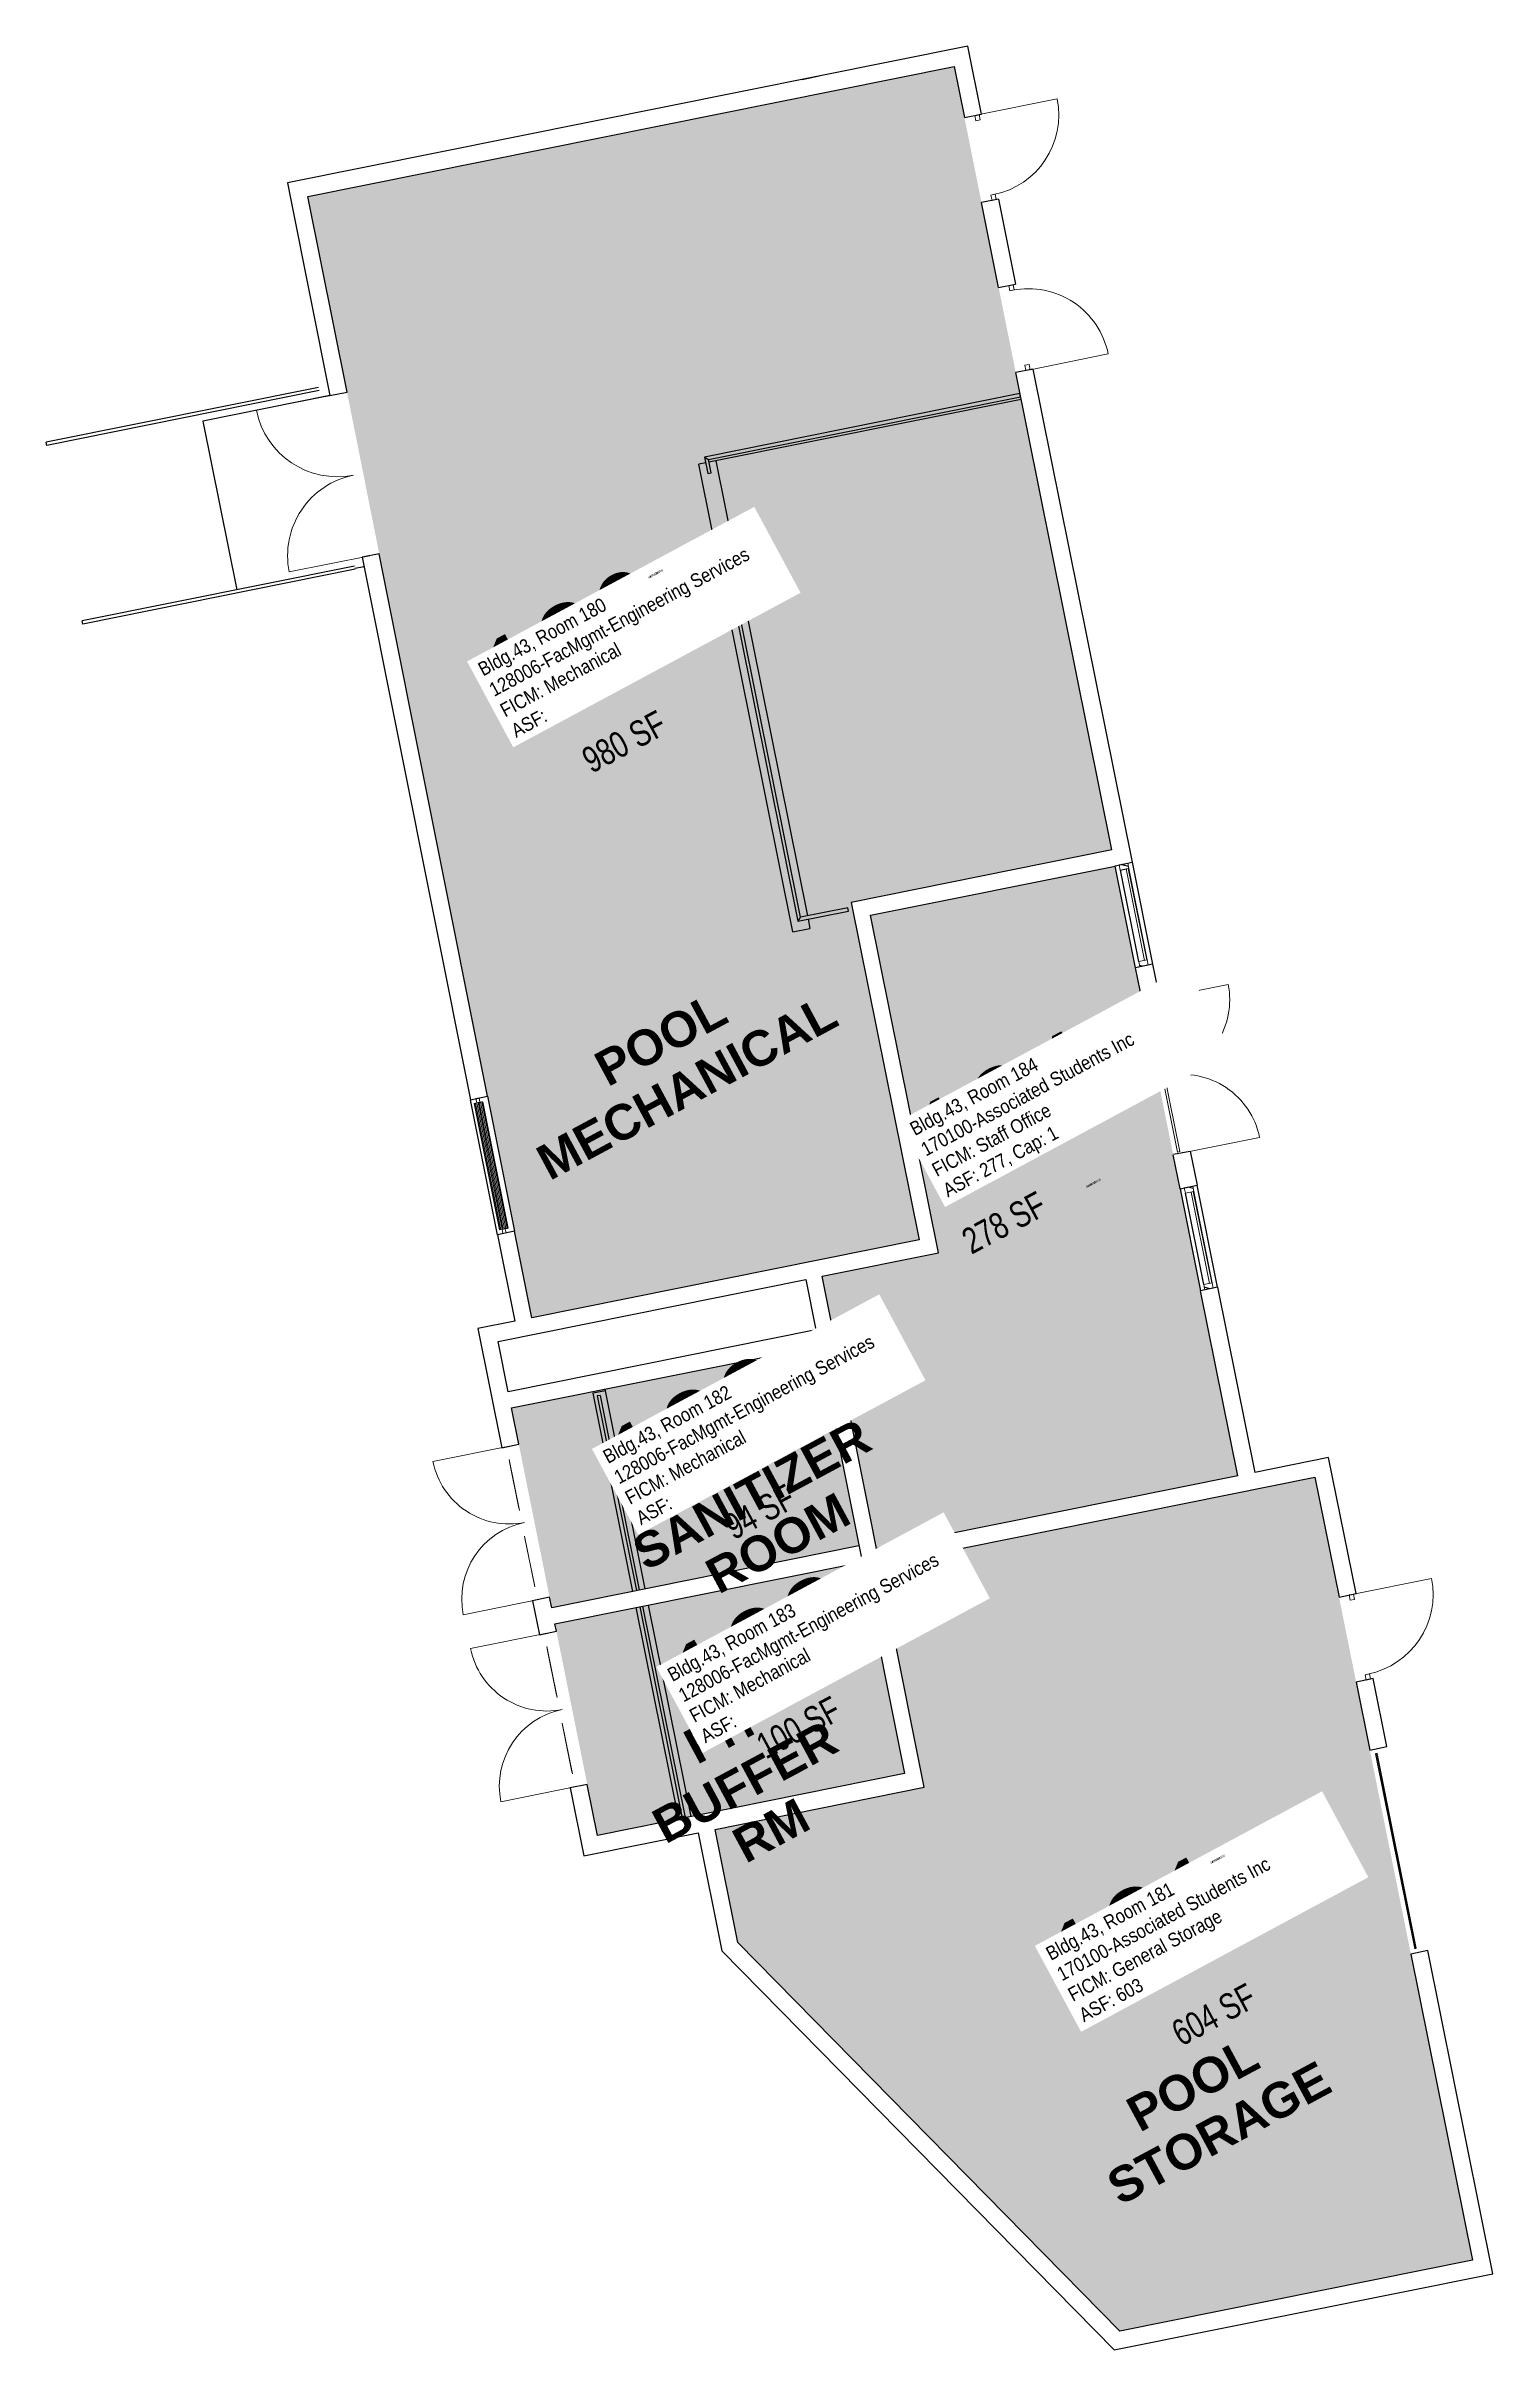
# Model space of a CAD drawing. Header units: inches. Extents: x 69215144 to 69215812, y 27662125 to 27663188.
import ezdxf
from ezdxf.enums import TextEntityAlignment as Align

# ---------------------------------------------------------------- set-up
doc = ezdxf.new("R2010")
doc.units = ezdxf.units.IN
doc.header["$LTSCALE"] = 100
doc.header["$MEASUREMENT"] = 0
doc.layers.add('A-AREA-IDEN', color=2, linetype='CONTINUOUS', lineweight=5)
doc.layers.add('A-GENM', color=41, linetype='CONTINUOUS', lineweight=20)
for name, color, linetype in [('A-DOOR', 2, 'CONTINUOUS'), ('A-FLOR', 3, 'CONTINUOUS'), ('A-GLAZ', 1, 'CONTINUOUS'), ('A-IDEN-RNUM', 7, 'CONTINUOUS'), ('A-IDEN-SNUM', 4, 'CONTINUOUS'), ('A-IDEN-VNUM', 4, 'CONTINUOUS'), ('A-SITE', 3, 'CONTINUOUS'), ('A-WALL', 5, 'CONTINUOUS'), ('AREA-TEXT', 3, 'CONTINUOUS'), ('Rooms-Category-Color', 7, 'CONTINUOUS'), ('Rooms-College-Color', 7, 'CONTINUOUS'), ('Rooms-Department-Color', 7, 'CONTINUOUS'), ('Rooms-Division-Color', 7, 'CONTINUOUS'), ('Rooms-Information', 7, 'CONTINUOUS')]:
    doc.layers.add(name, color=color, linetype=linetype)
doc.styles.add('CP_AREA', font='arial.ttf', dxfattribs={"height": 15})
doc.styles.add('CP_ROOMSNUMBER', font='arial.ttf', dxfattribs={"height": 1})
doc.styles.add('CP_ROOMVNUMBER', font='arial.ttf', dxfattribs={"width": 0.85, "height": 0.075})
doc.styles.get("Standard").update_dxf_attribs({"font": 'arial.ttf'})
pattern_1 = [(241.911, (-9.184, 3.777), (56.46190576317827, -30.13392104572482), []), (241.911, (-24.492, -0.877), (26.32798471745345, -86.59582680890308), []), (241.911, (6.125, 8.431000000000001), (26.32798471745345, -86.59582680890308), [])]
pattern_2 = [(61.911, (8.871, -3.776), (56.46190576317826, -30.13392104572483), []), (61.911, (24.179, 0.878), (86.59582680890308, 26.32798471745343), []), (61.911, (-6.437, -8.431000000000001), (86.59582680890308, 26.32798471745343), [])]
pattern_3 = [(61.911, (11.617, -3.641), (56.46190576317826, -30.13392104572483), []), (61.911, (26.926, 1.013), (86.59582680890308, 26.32798471745343), []), (61.911, (-3.691, -8.296), (86.59582680890308, 26.32798471745343), [])]

msp = doc.modelspace()

# ---------------------------------------------------------------- texts
at = {"layer": 'A-AREA-IDEN', "lineweight": 9, "char_height": 16.23609923011119, "attachment_point": 2, "rotation": 28.29, "line_spacing_factor": 0.9385317878468564}
for s, insert, width in [('\\fArial|b1|i0|c0|p34|;POOL\\PMECHANICAL', (69215423.9267963, 27662737.12709124), 175.6799999999998), ('\\fArial|b1|i0|c0|p34|;SANITIZER\\PROOM', (69215465.81342223, 27662526.96340025), 138.2399999999998), ('\\fArial|b1|i0|c0|p34|;PH BUFFER RM', (69215450.68593818, 27662416.77517993), 117.7261780931867), ('\\fArial|b1|i0|c0|p34|;POOL\\PSTORAGE', (69215669.22446169, 27662254.89235976), 129.5999999999999)]:
    msp.add_mtext(s, dxfattribs=dict(at, insert=insert, width=width))
at = {"layer": 'A-IDEN-RNUM', "style": 'CP_ROOMSNUMBER', "width": 0.85}
for s, p in [('0180-00', (69215422.26461498, 27662942.245399)), ('0184-00', (69215624.15633759, 27662661.14754269)), ('0182-00', (69215494.35709605, 27662543.08049328)), ('0183-00', (69215511.21655463, 27662455.8927486)), ('0181-00', (69215681.46467096, 27662349.39566291))]:
    msp.add_text(s, height=1, rotation=28.29, dxfattribs=at).set_placement(p)
at = {"layer": 'A-IDEN-SNUM', "style": 'CP_ROOMSNUMBER', "width": 0.85}
for s, p in [('0430018000', (69215422.26461498, 27662942.245399)), ('0430018400', (69215624.15633759, 27662661.14754269)), ('0430018200', (69215494.35709605, 27662543.08049328)), ('0430018300', (69215511.21655463, 27662455.8927486)), ('0430018100', (69215681.46467096, 27662349.39566291))]:
    msp.add_text(s, height=1, rotation=28.29, dxfattribs=at).set_placement(p)
at = {"layer": 'A-IDEN-VNUM', "style": 'CP_ROOMVNUMBER', "width": 0.85}
for s, p in [('180', (69215389.83232771, 27662909.37383954)), ('184', (69215589.83004446, 27662695.73627739)), ('182', (69215447.44319214, 27662546.13851075)), ('183', (69215477.15365013, 27662445.55292611)), ('181', (69215651.68862535, 27662316.9253893))]:
    msp.add_text(s, height=45, rotation=28.29, dxfattribs=at).set_placement(p, align=Align.MIDDLE)
at = {"layer": 'AREA-TEXT', "style": 'CP_AREA', "width": 0.75}
for s, p in [('980 SF', (69215410.8684897, 27662867.07179327)), ('278 SF', (69215586.05345848, 27662645.20261487)), ('94 SF', (69215473.33239783, 27662511.84222734)), ('100 SF', (69215491.2512789, 27662412.35345217)), ('604 SF', (69215682.79059198, 27662279.91818666))]:
    msp.add_text(s, height=12, rotation=28.29, dxfattribs=at).set_placement(p, align=Align.MIDDLE_CENTER)

# ---------------------------------------------------------------- blocks, each defined once
blk = doc.blocks.new('Curtain Wall Sgl metal - Curtain Wall Sgl Glass_1-717-Overall Level 1 Floor Plan')
at = {"layer": 'A-GLAZ'}
h = blk.add_hatch(dxfattribs=at)
h.set_pattern_fill('FP1_61', color=256, style=0, pattern_type=2)
h.set_pattern_definition(pattern_1)
h.paths.add_polyline_path([(-17.49999999999947, 2.750000000000534), (-19.99999999999944, 2.750000000000534), (-19.99999999999944, 0.7500000000005341), (-17.49999999999947, 0.7500000000005341)], flags=0)
h = blk.add_hatch(dxfattribs=at)
h.set_pattern_fill('FP1_61', color=256, style=0, pattern_type=2)
h.set_pattern_definition(pattern_1)
h.paths.add_polyline_path([(19.99999999999947, 2.750000000000534), (17.49999999999947, 2.750000000000534), (17.49999999999947, 0.7500000000005341), (19.99999999999947, 0.7500000000005341)], flags=0)
at = {"layer": 'A-DOOR', "lineweight": 5}
blk.add_line((19.99999999999947, 2.000000000001938), (19.99999999999947, 39.5000000000009), dxfattribs=at)
blk.add_arc((19.99999999999964, 2.000000000001799), 37.49999999999906, 90.00000000000027, 180.0000000000003, dxfattribs=at)
at = {"layer": 'A-GLAZ', "lineweight": 9}
for p, q in [((-17.49999999999947, 2.750000000000534), (-19.99999999999944, 2.750000000000534)), ((-19.99999999999944, 2.750000000000534), (-19.99999999999944, 0.7500000000005341)), ((-17.49999999999947, 2.750000000000534), (-19.99999999999944, 2.750000000000534)), ((-19.99999999999944, 2.750000000000534), (-19.99999999999944, 0.7500000000005341)), ((-19.99999999999944, 0.7500000000005341), (-17.49999999999947, 0.7500000000005341)), ((-19.99999999999944, 0.7500000000005341), (-17.49999999999947, 0.7500000000005341)), ((-17.49999999999947, 0.7500000000005341), (-17.49999999999947, 2.750000000000534)), ((-17.49999999999947, 0.7500000000005341), (-17.49999999999947, 2.750000000000534)), ((19.99999999999947, 2.750000000000534), (17.49999999999947, 2.750000000000534)), ((17.49999999999947, 2.750000000000534), (17.49999999999947, 0.7500000000005341)), ((19.99999999999947, 2.750000000000534), (17.49999999999947, 2.750000000000534)), ((17.49999999999947, 2.750000000000534), (17.49999999999947, 0.7500000000005341)), ((17.49999999999947, 0.7500000000005341), (19.99999999999947, 0.7500000000005341)), ((17.49999999999947, 0.7500000000005341), (19.99999999999947, 0.7500000000005341)), ((19.99999999999947, 0.7500000000005341), (19.99999999999947, 2.750000000000534)), ((19.99999999999947, 0.7500000000005341), (19.99999999999947, 2.750000000000534))]:
    blk.add_line(p, q, dxfattribs=at)
blk = doc.blocks.new('Curtain Wall-ext_ metall - Metal Flush Double Door_1-716-Overall Level 1 Floor Plan')
at = {"layer": 'A-DOOR', "lineweight": 13}
for p, q in [((-35.99704495737693, 0.5000000000000114), (-35.99704495737693, 36.37204495737712)), ((35.99704495737707, 0.5000000000016794), (35.99704495737707, 36.62204495737713))]:
    blk.add_line(p, q, dxfattribs=at)
at = {"layer": 'A-DOOR', "lineweight": 5}
for centre, radius, start, end in [((-35.99704495737699, 0.500000000000126), 35.87204495737702, 359.9999999999991, 90), ((35.99704495737723, 0.4999999999998943), 36.12204495737721, 89.99999999999987, 179.9999999999999)]:
    blk.add_arc(centre, radius, start, end, dxfattribs=at)
blk = doc.blocks.new('System Panel - Glazed_1-715-Overall Level 1 Floor Plan')
at = {"layer": 'A-GLAZ', "lineweight": 9}
for p, q in [((21.5029550426243, 1.750000000000455), (-21.50295504262294, 1.750000000000455)), ((-21.50295504262294, 1.750000000000455), (-21.50295504262294, 0.7499999999999999)), ((-21.50295504262294, 0.7499999999999999), (21.5029550426243, 0.7499999999999999)), ((21.5029550426243, 0.7499999999999999), (21.5029550426243, 1.750000000000455))]:
    blk.add_line(p, q, dxfattribs=at)
blk = doc.blocks.new('System Panel - Glazed_1-714-Overall Level 1 Floor Plan')
at = {"layer": 'A-GLAZ', "lineweight": 9}
for p, q in [((21.50000000000022, 1.750000000000455), (-21.49999999999886, 1.750000000001137)), ((-21.49999999999886, 1.750000000001137), (-21.50000000000022, 0.750000000000682)), ((-21.50000000000022, 0.750000000000682), (21.50000000000022, 0.7499999999999999)), ((21.50000000000022, 0.7499999999999999), (21.50000000000022, 1.750000000000455))]:
    blk.add_line(p, q, dxfattribs=at)
blk = doc.blocks.new('System Panel - Glazed_1-690-Overall Level 1 Floor Plan')
at = {"layer": 'A-GLAZ', "lineweight": 9}
for p, q in [((35.99704495737728, 1.74999999999909), (-35.99704495737728, 1.74999999999909)), ((-35.99704495737728, 1.74999999999909), (-35.99704495737728, 0.7499999999986356)), ((-35.99704495737728, 0.7499999999986356), (35.99704495737864, 0.7499999999993178)), ((35.99704495737864, 0.7499999999993178), (35.99704495737728, 1.74999999999909))]:
    blk.add_line(p, q, dxfattribs=at)
blk = doc.blocks.new('Overhead-Rolling door - Metal Flush Double Door_1-689-Overall Level 1 Floor Plan')
at = {"layer": 'A-DOOR'}
for p, q in [((45.75062243226772, 1.749999999999929), (-46.00062243226775, 1.749999999999929)), ((-45.75062243226771, 1.749999999999929), (-45.75062243226771, 0.9999999999999524)), ((-45.75062243226771, 0.9999999999999524), (45.75062243226772, 0.9999999999999524)), ((45.75062243226772, 0.9999999999999524), (45.75062243226772, 1.749999999999929))]:
    blk.add_line(p, q, dxfattribs=at)
blk = doc.blocks.new('Curtain Wall-ext_ metall - Metal Flush Double Door_1-655-Overall Level 1 Floor Plan')
at = {"layer": 'A-DOOR', "lineweight": 13}
for p, q in [((-38.00000000017264, 0.5000000000000114), (-38.00000000017264, 38.37500000017283)), ((38.00000000017278, 0.5000000000016794), (38.00000000017278, 38.62500000017286))]:
    blk.add_line(p, q, dxfattribs=at)
at = {"layer": 'A-DOOR', "lineweight": 5}
for centre, radius, start, end in [((-38.0000000001727, 0.5000000000001233), 37.87500000017274, 359.9999999999991, 90), ((38.00000000017296, 0.4999999999998969), 38.12500000017293, 90.00000000000038, 180.0000000000003)]:
    blk.add_arc(centre, radius, start, end, dxfattribs=at)
blk = doc.blocks.new('A_parametric_curtain_panel_louver - Curtain Panel Louver_1-654-Overall Level 1 Floor Plan')
at = {"layer": 'A-GLAZ', "lineweight": 13}
for p, q in [((-29.74999999999818, 1.5), (-31.74999999999909, 1.5)), ((-31.74999999999909, 1.5), (-31.74999999999977, 0)), ((-31.74999999999977, 0), (-29.74999999999954, 0)), ((-29.74999999999954, 0), (-29.74999999999818, 1.5)), ((31.75000000000045, 1.5), (29.74999999999818, 1.5)), ((29.74999999999818, 1.5), (29.74999999999886, 0)), ((29.74999999999886, 0), (31.75000000000113, 0)), ((31.75000000000113, 0), (31.75000000000045, 1.5))]:
    blk.add_line(p, q, dxfattribs=at)
at = {"layer": 'A-GLAZ'}
for p, q in [((29.74999999999982, 2.674202612035394), (-29.74999999999988, 2.674202612035394)), ((-29.74999999999987, 2.033574146768104), (-29.74999999999988, 2.674202612035394)), ((29.74999999999982, 2.674202612035394), (29.74999999999983, 2.033574146767679)), ((29.74999999999999, 4.667100039768001e-13), (29.74999999999999, -0.2364470622014844)), ((-29.74999999999971, -0.236447062201059), (-29.74999999999971, -5.109246359324969e-13)), ((-29.74999999999983, -1.176832028215366), (-29.74999999999983, -0.8468343565824636)), ((29.74999999999988, -1.176832028215367), (-29.74999999999982, -1.176832028215367)), ((29.74999999999987, -0.8468343565817502), (29.74999999999987, -1.176832028215366))]:
    blk.add_line(p, q, dxfattribs=at)
at = {"layer": 'A-GLAZ', "lineweight": 9}
for p, q in [((29.75000000000022, 2.033574146767932), (-29.74999999999954, 2.033574146767932)), ((-29.74999999999954, 2.033574146767932), (-29.75000000000022, 1.423186852387516)), ((-29.75000000000022, 1.423186852387516), (29.74999999999818, 1.423186852386834)), ((29.74999999999954, 0.8985635422832273), (-29.74999999999954, 0.8985635422832273)), ((-29.74999999999954, 0.8985635422832273), (-29.74999999999954, 0.2881762479028111)), ((-29.74999999999954, 0.2881762479028111), (29.75000000000022, 0.2881762479028111)), ((29.74999999999818, 1.423186852386834), (29.75000000000022, 2.033574146767932)), ((29.75000000000022, 0.2881762479028111), (29.74999999999954, 0.8985635422832273)), ((29.74999999999886, -0.2364470622014778), (-29.74999999999954, -0.2364470622007957)), ((-29.74999999999954, -0.2364470622007957), (-29.74999999999954, -0.846834356581894)), ((-29.74999999999954, -0.846834356581894), (29.74999999999954, -0.846834356581894)), ((29.74999999999954, -0.846834356581894), (29.74999999999886, -0.2364470622014778))]:
    blk.add_line(p, q, dxfattribs=at)
blk = doc.blocks.new('Curtain Wall-DOOR_LOUVERS - Metal Flush Double Door -CHEMICAL_1-653-Overall Level 1 Floor Plan')
at = {"layer": 'A-DOOR', "lineweight": 13}
for p, q in [((-35.99999999999986, -0.5000000000000114), (-35.99999999999986, -36.37500000000006)), ((36.00000000000001, -0.5000000000016794), (36.00000000000001, -36.62500000000006))]:
    blk.add_line(p, q, dxfattribs=at)
at = {"layer": 'A-DOOR', "lineweight": 5}
for centre, radius, start, end in [((-35.99999999999993, -0.5000000000001233), 35.87499999999987, 269.9999999999996, 5.152498583970897e-13), ((36.00000000000018, -0.4999999999998916), 36.12500000000014, 180.0000000000001, 269.9999999999998)]:
    blk.add_arc(centre, radius, start, end, dxfattribs=at)
at = {"layer": 'A-GENM', "lineweight": 5}
for p, q in [((-6.062500000000564, -1.749999999999883), (-29.93750000000048, -1.749999999999883)), ((-29.93750000000047, -1.749999999999883), (-6.062500000000454, -1.749999999999883)), ((-29.93750000000048, -1.749999999999883), (-6.062500000000454, -1.749999999999883)), ((-7.062500000000504, -1.749999999999883), (-28.93750000000048, -1.749999999999883)), ((-7.062500000000504, -1.749999999999883), (-28.93750000000048, -1.749999999999883)), ((-7.062500000000504, -1.749999999999883), (-28.93750000000048, -1.749999999999883)), ((-7.062500000000504, -1.749999999999883), (-28.93750000000048, -1.749999999999883)), ((-7.062500000000504, -1.749999999999883), (-28.93750000000048, -1.749999999999883)), ((-7.062500000000504, -1.749999999999883), (-28.93750000000048, -1.749999999999883)), ((-7.062500000000504, -1.749999999999883), (-28.93750000000048, -1.749999999999883)), ((-7.062500000000504, -1.749999999999883), (-28.93750000000048, -1.749999999999883)), ((-7.062500000000504, -1.749999999999883), (-28.93750000000048, -1.749999999999883)), ((-7.062500000000504, -1.749999999999883), (-28.93750000000048, -1.749999999999883)), ((-7.062500000000504, -1.749999999999883), (-28.93750000000048, -1.749999999999883)), ((-7.062500000000504, -1.749999999999883), (-28.93750000000048, -1.749999999999883)), ((-7.062500000000504, -1.749999999999883), (-28.93750000000048, -1.749999999999883)), ((-7.062500000000504, -1.749999999999883), (-28.93750000000048, -1.749999999999883)), ((-7.062500000000504, -1.749999999999883), (-28.93750000000048, -1.749999999999883)), ((-7.062500000000504, -1.749999999999883), (-28.93750000000048, -1.749999999999883)), ((-7.062500000000504, -1.749999999999883), (-28.93750000000048, -1.749999999999883)), ((-7.062500000000504, -1.749999999999883), (-28.93750000000048, -1.749999999999883)), ((-7.062500000000504, -1.749999999999883), (-28.93750000000048, -1.749999999999883)), ((-7.062500000000504, -1.749999999999883), (-28.93750000000048, -1.749999999999883)), ((-7.062500000000504, -1.749999999999883), (-28.93750000000048, -1.749999999999883)), ((-7.062500000000504, -1.749999999999883), (-28.93750000000048, -1.749999999999883)), ((-7.062500000000504, -1.749999999999883), (-28.93750000000048, -1.749999999999883)), ((-7.062500000000504, -1.749999999999883), (-28.93750000000048, -1.749999999999883)), ((-7.062500000000504, -1.749999999999883), (-28.93750000000048, -1.749999999999883)), ((-7.062500000000504, -1.749999999999883), (-28.93750000000048, -1.749999999999883)), ((-7.062500000000504, -1.749999999999883), (-28.93750000000048, -1.749999999999883)), ((-7.062500000000504, -1.749999999999883), (-28.93750000000048, -1.749999999999883)), ((-7.062500000000504, -1.749999999999883), (-28.93750000000048, -1.749999999999883)), ((-7.062500000000504, -1.749999999999883), (-28.93750000000048, -1.749999999999883)), ((-7.062500000000504, -1.749999999999883), (-28.93750000000048, -1.749999999999883)), ((-7.062500000000504, -1.749999999999883), (-28.93750000000048, -1.749999999999883)), ((-28.93750000000048, -1.749999999999883), (-7.062500000000504, -1.749999999999883)), ((-7.062500000000504, -1.749999999999883), (-28.93750000000048, -1.749999999999883)), ((6.062500000000513, -1.749999999999883), (29.93750000000043, -1.749999999999883)), ((29.93750000000043, -1.749999999999883), (6.062500000000406, -1.749999999999883)), ((29.93750000000043, -1.749999999999883), (6.062500000000401, -1.749999999999883)), ((7.062500000000453, -1.749999999999883), (28.93750000000043, -1.749999999999883)), ((7.062500000000453, -1.749999999999883), (28.93750000000043, -1.749999999999883)), ((7.062500000000453, -1.749999999999883), (28.93750000000043, -1.749999999999883)), ((7.062500000000453, -1.749999999999883), (28.93750000000043, -1.749999999999883)), ((7.062500000000453, -1.749999999999883), (28.93750000000043, -1.749999999999883)), ((7.062500000000453, -1.749999999999883), (28.93750000000043, -1.749999999999883)), ((7.062500000000453, -1.749999999999883), (28.93750000000043, -1.749999999999883)), ((7.062500000000453, -1.749999999999883), (28.93750000000043, -1.749999999999883)), ((7.062500000000453, -1.749999999999883), (28.93750000000043, -1.749999999999883)), ((7.062500000000453, -1.749999999999883), (28.93750000000043, -1.749999999999883)), ((7.062500000000453, -1.749999999999883), (28.93750000000043, -1.749999999999883)), ((7.062500000000453, -1.749999999999883), (28.93750000000043, -1.749999999999883)), ((7.062500000000453, -1.749999999999883), (28.93750000000043, -1.749999999999883)), ((7.062500000000453, -1.749999999999883), (28.93750000000043, -1.749999999999883)), ((7.062500000000453, -1.749999999999883), (28.93750000000043, -1.749999999999883)), ((7.062500000000453, -1.749999999999883), (28.93750000000043, -1.749999999999883)), ((7.062500000000453, -1.749999999999883), (28.93750000000043, -1.749999999999883)), ((7.062500000000453, -1.749999999999883), (28.93750000000043, -1.749999999999883)), ((7.062500000000453, -1.749999999999883), (28.93750000000043, -1.749999999999883)), ((7.062500000000453, -1.749999999999883), (28.93750000000043, -1.749999999999883)), ((7.062500000000453, -1.749999999999883), (28.93750000000043, -1.749999999999883)), ((7.062500000000453, -1.749999999999883), (28.93750000000043, -1.749999999999883)), ((7.062500000000453, -1.749999999999883), (28.93750000000043, -1.749999999999883)), ((7.062500000000453, -1.749999999999883), (28.93750000000043, -1.749999999999883)), ((7.062500000000453, -1.749999999999883), (28.93750000000043, -1.749999999999883)), ((7.062500000000453, -1.749999999999883), (28.93750000000043, -1.749999999999883)), ((7.062500000000453, -1.749999999999883), (28.93750000000043, -1.749999999999883)), ((7.062500000000453, -1.749999999999883), (28.93750000000043, -1.749999999999883)), ((7.062500000000453, -1.749999999999883), (28.93750000000043, -1.749999999999883)), ((7.062500000000453, -1.749999999999883), (28.93750000000043, -1.749999999999883)), ((7.062500000000453, -1.749999999999883), (28.93750000000043, -1.749999999999883)), ((7.062500000000453, -1.749999999999883), (28.93750000000043, -1.749999999999883)), ((28.93750000000042, -1.749999999999883), (7.06250000000045, -1.749999999999883)), ((7.062500000000453, -1.749999999999883), (28.93750000000043, -1.749999999999883))]:
    blk.add_line(p, q, dxfattribs=at)
blk = doc.blocks.new('Curtain Wall-DOOR_LOUVERS - Metal Flush Double Door -CHEMICAL_1-652-Overall Level 1 Floor Plan')
at = {"layer": 'A-DOOR', "lineweight": 13}
for p, q in [((-36.0042179787425, -0.5000000000000114), (-36.0042179787425, -36.37921797874269)), ((36.00421797874264, -0.5000000000016794), (36.00421797874264, -36.6292179787427))]:
    blk.add_line(p, q, dxfattribs=at)
at = {"layer": 'A-DOOR', "lineweight": 5}
for centre, radius, start, end in [((-36.00421797874256, -0.5000000000001233), 35.87921797874255, 269.9999999999996, 5.025276396712356e-13), ((36.00421797874281, -0.4999999999998916), 36.12921797874283, 179.9999999999997, 269.9999999999993)]:
    blk.add_arc(centre, radius, start, end, dxfattribs=at)
at = {"layer": 'A-GENM', "lineweight": 5}
for p, q in [((-6.066717978743198, -1.749999999999883), (-29.94171797874311, -1.749999999999883)), ((-29.94171797874311, -1.749999999999883), (-6.066717978743088, -1.749999999999883)), ((-29.94171797874311, -1.749999999999883), (-6.066717978743088, -1.749999999999883)), ((-7.066717978743138, -1.749999999999883), (-28.94171797874311, -1.749999999999883)), ((-7.066717978743138, -1.749999999999883), (-28.94171797874311, -1.749999999999883)), ((-7.066717978743138, -1.749999999999883), (-28.94171797874311, -1.749999999999883)), ((-7.066717978743138, -1.749999999999883), (-28.94171797874311, -1.749999999999883)), ((-7.066717978743138, -1.749999999999883), (-28.94171797874311, -1.749999999999883)), ((-7.066717978743138, -1.749999999999883), (-28.94171797874311, -1.749999999999883)), ((-7.066717978743138, -1.749999999999883), (-28.94171797874311, -1.749999999999883)), ((-7.066717978743138, -1.749999999999883), (-28.94171797874311, -1.749999999999883)), ((-7.066717978743138, -1.749999999999883), (-28.94171797874311, -1.749999999999883)), ((-7.066717978743138, -1.749999999999883), (-28.94171797874311, -1.749999999999883)), ((-7.066717978743138, -1.749999999999883), (-28.94171797874311, -1.749999999999883)), ((-7.066717978743138, -1.749999999999883), (-28.94171797874311, -1.749999999999883)), ((-7.066717978743138, -1.749999999999883), (-28.94171797874311, -1.749999999999883)), ((-7.066717978743138, -1.749999999999883), (-28.94171797874311, -1.749999999999883)), ((-7.066717978743138, -1.749999999999883), (-28.94171797874311, -1.749999999999883)), ((-7.066717978743138, -1.749999999999883), (-28.94171797874311, -1.749999999999883)), ((-7.066717978743138, -1.749999999999883), (-28.94171797874311, -1.749999999999883)), ((-7.066717978743138, -1.749999999999883), (-28.94171797874311, -1.749999999999883)), ((-7.066717978743138, -1.749999999999883), (-28.94171797874311, -1.749999999999883)), ((-7.066717978743138, -1.749999999999883), (-28.94171797874311, -1.749999999999883)), ((-7.066717978743138, -1.749999999999883), (-28.94171797874311, -1.749999999999883)), ((-7.066717978743138, -1.749999999999883), (-28.94171797874311, -1.749999999999883)), ((-7.066717978743138, -1.749999999999883), (-28.94171797874311, -1.749999999999883)), ((-7.066717978743138, -1.749999999999883), (-28.94171797874311, -1.749999999999883)), ((-7.066717978743138, -1.749999999999883), (-28.94171797874311, -1.749999999999883)), ((-7.066717978743138, -1.749999999999883), (-28.94171797874311, -1.749999999999883)), ((-7.066717978743138, -1.749999999999883), (-28.94171797874311, -1.749999999999883)), ((-7.066717978743138, -1.749999999999883), (-28.94171797874311, -1.749999999999883)), ((-7.066717978743138, -1.749999999999883), (-28.94171797874311, -1.749999999999883)), ((-7.066717978743138, -1.749999999999883), (-28.94171797874311, -1.749999999999883)), ((-7.066717978743138, -1.749999999999883), (-28.94171797874311, -1.749999999999883)), ((-7.066717978743138, -1.749999999999883), (-28.94171797874311, -1.749999999999883)), ((-28.94171797874311, -1.749999999999883), (-7.066717978743138, -1.749999999999883)), ((-7.066717978743138, -1.749999999999883), (-28.94171797874312, -1.749999999999883)), ((6.066717978743148, -1.749999999999883), (29.94171797874306, -1.749999999999883)), ((29.94171797874306, -1.749999999999883), (6.06671797874304, -1.749999999999883)), ((29.94171797874306, -1.749999999999883), (6.066717978743035, -1.749999999999883)), ((7.066717978743087, -1.749999999999883), (28.94171797874306, -1.749999999999883)), ((7.066717978743087, -1.749999999999883), (28.94171797874306, -1.749999999999883)), ((7.066717978743087, -1.749999999999883), (28.94171797874306, -1.749999999999883)), ((7.066717978743087, -1.749999999999883), (28.94171797874306, -1.749999999999883)), ((7.066717978743087, -1.749999999999883), (28.94171797874306, -1.749999999999883)), ((7.066717978743087, -1.749999999999883), (28.94171797874306, -1.749999999999883)), ((7.066717978743087, -1.749999999999883), (28.94171797874306, -1.749999999999883)), ((7.066717978743087, -1.749999999999883), (28.94171797874306, -1.749999999999883)), ((7.066717978743087, -1.749999999999883), (28.94171797874306, -1.749999999999883)), ((7.066717978743087, -1.749999999999883), (28.94171797874306, -1.749999999999883)), ((7.066717978743087, -1.749999999999883), (28.94171797874306, -1.749999999999883)), ((7.066717978743087, -1.749999999999883), (28.94171797874306, -1.749999999999883)), ((7.066717978743087, -1.749999999999883), (28.94171797874306, -1.749999999999883)), ((7.066717978743087, -1.749999999999883), (28.94171797874306, -1.749999999999883)), ((7.066717978743087, -1.749999999999883), (28.94171797874306, -1.749999999999883)), ((7.066717978743087, -1.749999999999883), (28.94171797874306, -1.749999999999883)), ((7.066717978743087, -1.749999999999883), (28.94171797874306, -1.749999999999883)), ((7.066717978743087, -1.749999999999883), (28.94171797874306, -1.749999999999883)), ((7.066717978743087, -1.749999999999883), (28.94171797874306, -1.749999999999883)), ((7.066717978743087, -1.749999999999883), (28.94171797874306, -1.749999999999883)), ((7.066717978743087, -1.749999999999883), (28.94171797874306, -1.749999999999883)), ((7.066717978743087, -1.749999999999883), (28.94171797874306, -1.749999999999883)), ((7.066717978743087, -1.749999999999883), (28.94171797874306, -1.749999999999883)), ((7.066717978743087, -1.749999999999883), (28.94171797874306, -1.749999999999883)), ((7.066717978743087, -1.749999999999883), (28.94171797874306, -1.749999999999883)), ((7.066717978743087, -1.749999999999883), (28.94171797874306, -1.749999999999883)), ((7.066717978743087, -1.749999999999883), (28.94171797874306, -1.749999999999883)), ((7.066717978743087, -1.749999999999883), (28.94171797874306, -1.749999999999883)), ((7.066717978743087, -1.749999999999883), (28.94171797874306, -1.749999999999883)), ((7.066717978743087, -1.749999999999883), (28.94171797874306, -1.749999999999883)), ((7.066717978743087, -1.749999999999883), (28.94171797874306, -1.749999999999883)), ((7.066717978743087, -1.749999999999883), (28.94171797874306, -1.749999999999883)), ((28.94171797874306, -1.749999999999883), (7.066717978743084, -1.749999999999883)), ((7.066717978743087, -1.749999999999883), (28.94171797874306, -1.749999999999883))]:
    blk.add_line(p, q, dxfattribs=at)
blk = doc.blocks.new('Curtain Wall Sgl metal - Curtain Wall Sgl Glass_1-556-Overall Level 1 Floor Plan')
at = {"layer": 'A-GLAZ'}
h = blk.add_hatch(dxfattribs=at)
h.set_pattern_fill('FP1_106', color=256, style=0, pattern_type=2)
h.set_pattern_definition(pattern_2)
h.paths.add_polyline_path([(-17.50000000000037, -2.750000000000534), (-17.50000000000037, -0.7500000000005341), (-20.00000000000034, -0.7500000000005341), (-20.00000000000034, -2.750000000000534)], flags=0)
h = blk.add_hatch(dxfattribs=at)
h.set_pattern_fill('FP1_106', color=256, style=0, pattern_type=2)
h.set_pattern_definition(pattern_2)
h.paths.add_polyline_path([(20.00000000000037, -2.750000000000534), (20.00000000000037, -0.7500000000005341), (17.50000000000037, -0.7500000000005341), (17.50000000000037, -2.750000000000534)], flags=0)
at = {"layer": 'A-DOOR', "lineweight": 5}
blk.add_line((20.00000000000037, -2.000000000001938), (20.00000000000037, -39.50000000000269), dxfattribs=at)
blk.add_arc((20.00000000000054, -2.000000000001799), 37.50000000000092, 179.9999999999997, 269.9999999999994, dxfattribs=at)
at = {"layer": 'A-GLAZ', "lineweight": 9}
for p, q in [((-17.50000000000037, -0.7500000000005341), (-20.00000000000034, -0.7500000000005341)), ((-20.00000000000034, -0.7500000000005341), (-20.00000000000034, -2.750000000000534)), ((-17.50000000000037, -0.7500000000005341), (-20.00000000000034, -0.7500000000005341)), ((-20.00000000000034, -0.7500000000005341), (-20.00000000000034, -2.750000000000534)), ((-20.00000000000034, -2.750000000000534), (-17.50000000000037, -2.750000000000534)), ((-20.00000000000034, -2.750000000000534), (-17.50000000000037, -2.750000000000534)), ((-17.50000000000037, -2.750000000000534), (-17.50000000000037, -0.7500000000005341)), ((-17.50000000000037, -2.750000000000534), (-17.50000000000037, -0.7500000000005341)), ((20.00000000000037, -0.7500000000005341), (17.50000000000037, -0.7500000000005341)), ((17.50000000000037, -0.7500000000005341), (17.50000000000037, -2.750000000000534)), ((20.00000000000037, -0.7500000000005341), (17.50000000000037, -0.7500000000005341)), ((17.50000000000037, -0.7500000000005341), (17.50000000000037, -2.750000000000534)), ((17.50000000000037, -2.750000000000534), (20.00000000000037, -2.750000000000534)), ((17.50000000000037, -2.750000000000534), (20.00000000000037, -2.750000000000534)), ((20.00000000000037, -2.750000000000534), (20.00000000000037, -0.7500000000005341)), ((20.00000000000037, -2.750000000000534), (20.00000000000037, -0.7500000000005341))]:
    blk.add_line(p, q, dxfattribs=at)
blk = doc.blocks.new('Curtain Wall Sgl metal - Curtain Wall Sgl Glass LOUVERS_1-50-Overall Level 1 Floor Plan')
at = {"layer": 'A-GLAZ'}
h = blk.add_hatch(dxfattribs=at)
h.set_pattern_fill('FP1_196', color=256, style=0, pattern_type=2)
h.set_pattern_definition(pattern_3)
h.paths.add_polyline_path([(-17.49999999999983, -2.750000000000534), (-17.49999999999983, -0.7500000000005341), (-19.9999999999998, -0.7500000000005341), (-19.9999999999998, -2.750000000000534)], flags=0)
h = blk.add_hatch(dxfattribs=at)
h.set_pattern_fill('FP1_196', color=256, style=0, pattern_type=2)
h.set_pattern_definition(pattern_3)
h.paths.add_polyline_path([(19.99999999999983, -2.750000000000534), (19.99999999999983, -0.7500000000005341), (17.49999999999983, -0.7500000000005341), (17.49999999999983, -2.750000000000534)], flags=0)
at = {"layer": 'A-DOOR', "lineweight": 5}
blk.add_line((19.99999999999984, -2.000000000001938), (19.99999999999984, -39.50000000000162), dxfattribs=at)
blk.add_arc((20.00000000000001, -2.000000000001799), 37.49999999999985, 179.9999999999997, 269.9999999999994, dxfattribs=at)
at = {"layer": 'A-GLAZ', "lineweight": 9}
for p, q in [((-17.49999999999983, -0.7500000000005341), (-19.9999999999998, -0.7500000000005341)), ((-19.9999999999998, -0.7500000000005341), (-19.9999999999998, -2.750000000000534)), ((-17.49999999999983, -0.7500000000005341), (-19.9999999999998, -0.7500000000005341)), ((-19.9999999999998, -0.7500000000005341), (-19.9999999999998, -2.750000000000534)), ((-19.9999999999998, -2.750000000000534), (-17.49999999999983, -2.750000000000534)), ((-19.9999999999998, -2.750000000000534), (-17.49999999999983, -2.750000000000534)), ((-17.49999999999983, -2.750000000000534), (-17.49999999999983, -0.7500000000005341)), ((-17.49999999999983, -2.750000000000534), (-17.49999999999983, -0.7500000000005341)), ((19.99999999999983, -0.7500000000005341), (17.49999999999983, -0.7500000000005341)), ((17.49999999999983, -0.7500000000005341), (17.49999999999983, -2.750000000000534)), ((19.99999999999983, -0.7500000000005341), (17.49999999999983, -0.7500000000005341)), ((17.49999999999983, -0.7500000000005341), (17.49999999999983, -2.750000000000534)), ((17.49999999999983, -2.750000000000534), (19.99999999999983, -2.750000000000534)), ((17.49999999999983, -2.750000000000534), (19.99999999999983, -2.750000000000534)), ((19.99999999999983, -2.750000000000534), (19.99999999999983, -0.7500000000005341)), ((19.99999999999983, -2.750000000000534), (19.99999999999983, -0.7500000000005341))]:
    blk.add_line(p, q, dxfattribs=at)

# ---------------------------------------------------------------- hatches: boundary and pattern name
at = {"layer": 'A-GLAZ', "extrusion": (0, 0, -1)}
h = msp.add_hatch(dxfattribs=at)
h.set_pattern_fill('FP1_129', color=256, angle=-101.3783206372722, style=0, pattern_type=2)
h.set_pattern_definition([(16.71067936272777, (-69215642.86203651, 27662821.34570281), (-18.4024987796301, 61.29721069237746), []), (16.71067936272777, (-69215635.27944627, 27662835.43466677), (42.89471191274735, 79.69970947200757), []), (16.71067936272777, (-69215650.44462673, 27662807.25673886), (42.89471191274735, 79.69970947200757), [])])
h.paths.add_polyline_path([(-69215643.12597011, 27662811.02696781), (-69215639.20458655, 27662810.23782216), (-69215639.69780257, 27662807.78695742), (-69215643.61918615, 27662808.57610308)], flags=0)
h = msp.add_hatch(dxfattribs=at)
h.set_pattern_fill('FP1_128', color=256, angle=-101.3783206372722, style=0, pattern_type=2)
h.set_pattern_definition([(16.71067936272777, (-69215652.29605784, 27662774.46663069), (-18.4024987796301, 61.29721069237746), []), (16.71067936272777, (-69215644.71327034, 27662788.55657499), (42.89471191274735, 79.69970947200757), []), (16.71067936272777, (-69215659.87864807, 27662760.37766674), (42.89471191274735, 79.69970947200757), [])])
h.paths.add_polyline_path([(-69215648.1822844, 27662765.62629008), (-69215648.67550045, 27662763.17542535), (-69215652.59688401, 27662763.96457101), (-69215652.10366797, 27662766.41543574)], flags=0)
h = msp.add_hatch(dxfattribs=at)
h.set_pattern_fill('FP1_63', color=256, angle=-101.3783206372722, style=0, pattern_type=2)
h.set_pattern_definition([(16.71067936272777, (-69215672.73238344, 27662672.91545251), (-18.4024987796301, 61.29721069237746), []), (16.71067936272777, (-69215665.14979322, 27662687.00441646), (42.89471191274735, 79.69970947200757), []), (16.71067936272777, (-69215680.31497368, 27662658.82648853), (42.89471191274735, 79.69970947200757), [])])
h.paths.add_polyline_path([(-69215673.1135052, 27662662.01439203), (-69215669.19212161, 27662661.22524638), (-69215669.68533765, 27662658.77438165), (-69215673.60672124, 27662659.5635273)], flags=0)
h = msp.add_hatch(dxfattribs=at)
h.set_pattern_fill('FP1_62', color=256, angle=-101.3783206372722, style=0, pattern_type=2)
h.set_pattern_definition([(16.71067936272777, (-69215682.1652388, 27662626.0421743), (-18.4024987796301, 61.29721069237746), []), (16.71067936272777, (-69215674.58264858, 27662640.13113826), (42.89471191274735, 79.69970947200757), []), (16.71067936272777, (-69215689.74782902, 27662611.95321035), (42.89471191274735, 79.69970947200757), [])])
h.paths.add_polyline_path([(-69215678.1686535, 27662616.61950823), (-69215678.66186954, 27662614.1686435), (-69215682.5832531, 27662614.95778916), (-69215682.09003708, 27662617.40865389)], flags=0)
at = {"layer": 'Rooms-Category-Color', "true_color": 0xadadad}
for points in [[(69215593.95870669, 27663024.93386459), (69215635.78342664, 27662817.10053521), (69215515.56851147, 27662792.90828859), (69215546.8948524, 27662637.24298504), (69215368.30005983, 27662601.30227617), (69215265.03784753, 27663118.48423965), (69215563.06299457, 27663178.45930887)], [(69215358.90841867, 27662559.72491005), (69215500.81138021, 27662588.2816947), (69215519.04545309, 27662496.0838925), (69215377.45000193, 27662467.58899175)], [(69215378.95431085, 27662460.11385432), (69215520.549762, 27662488.60875507), (69215540.18677837, 27662391.07261627), (69215398.58298132, 27662362.57603598)]]:
    msp.add_hatch(color=253, dxfattribs=at).paths.add_polyline_path(points)
at = {"layer": 'Rooms-Category-Color', "true_color": 0xfa9ba3}
msp.add_hatch(color=241, dxfattribs=at).paths.add_polyline_path([(69215693.88211182, 27662528.39942298), (69215527.2389815, 27662494.86388621), (69215502.1614788, 27662620.46290056), (69215555.87429875, 27662631.27215651), (69215524.54795784, 27662786.93746006), (69215637.28773555, 27662809.62539777)])
at = {"layer": 'Rooms-Category-Color', "true_color": 0xe3c5e1}
msp.add_hatch(color=254, dxfattribs=at).paths.add_polyline_path([(69215729.42756285, 27662527.7747808), (69215528.73194721, 27662487.38646605), (69215549.22831467, 27662384.73176477), (69215452.8471979, 27662365.33587081), (69215463.34600277, 27662313.16572895), (69215639.54304735, 27662133.92604183), (69215802.10294595, 27662166.63986235)])
at = {"layer": 'Rooms-College-Color', "true_color": 0xadadad}
for points in [[(69215593.95870669, 27663024.93386459), (69215635.78342664, 27662817.10053521), (69215515.56851147, 27662792.90828859), (69215546.8948524, 27662637.24298504), (69215368.30005983, 27662601.30227617), (69215265.03784753, 27663118.48423965), (69215563.06299457, 27663178.45930887)], [(69215693.88211182, 27662528.39942298), (69215527.2389815, 27662494.86388621), (69215502.1614788, 27662620.46290056), (69215555.87429875, 27662631.27215651), (69215524.54795784, 27662786.93746006), (69215637.28773555, 27662809.62539777)], [(69215358.90841867, 27662559.72491005), (69215500.81138021, 27662588.2816947), (69215519.04545309, 27662496.0838925), (69215377.45000193, 27662467.58899175)], [(69215729.42756285, 27662527.7747808), (69215528.73194721, 27662487.38646605), (69215549.22831467, 27662384.73176477), (69215452.8471979, 27662365.33587081), (69215463.34600277, 27662313.16572895), (69215639.54304735, 27662133.92604183), (69215802.10294595, 27662166.63986235)], [(69215378.95431085, 27662460.11385432), (69215520.549762, 27662488.60875507), (69215540.18677837, 27662391.07261627), (69215398.58298132, 27662362.57603598)]]:
    msp.add_hatch(color=253, dxfattribs=at).paths.add_polyline_path(points)
at = {"layer": 'Rooms-Department-Color', "true_color": 0xacacac}
for points in [[(69215593.95870669, 27663024.93386459), (69215635.78342664, 27662817.10053521), (69215515.56851147, 27662792.90828859), (69215546.8948524, 27662637.24298504), (69215368.30005983, 27662601.30227617), (69215265.03784753, 27663118.48423965), (69215563.06299457, 27663178.45930887)], [(69215358.90841867, 27662559.72491005), (69215500.81138021, 27662588.2816947), (69215519.04545309, 27662496.0838925), (69215377.45000193, 27662467.58899175)], [(69215378.95431085, 27662460.11385432), (69215520.549762, 27662488.60875507), (69215540.18677837, 27662391.07261627), (69215398.58298132, 27662362.57603598)]]:
    msp.add_hatch(color=253, dxfattribs=at).paths.add_polyline_path(points)
at = {"layer": 'Rooms-Department-Color', "true_color": 0x604aed}
for points in [[(69215693.88211182, 27662528.39942298), (69215527.2389815, 27662494.86388621), (69215502.1614788, 27662620.46290056), (69215555.87429875, 27662631.27215651), (69215524.54795784, 27662786.93746006), (69215637.28773555, 27662809.62539777)], [(69215729.42756285, 27662527.7747808), (69215528.73194721, 27662487.38646605), (69215549.22831467, 27662384.73176477), (69215452.8471979, 27662365.33587081), (69215463.34600277, 27662313.16572895), (69215639.54304735, 27662133.92604183), (69215802.10294595, 27662166.63986235)]]:
    msp.add_hatch(color=173, dxfattribs=at).paths.add_polyline_path(points)
at = {"layer": 'Rooms-Division-Color', "true_color": 0xadadad}
for points in [[(69215593.95870669, 27663024.93386459), (69215635.78342664, 27662817.10053521), (69215515.56851147, 27662792.90828859), (69215546.8948524, 27662637.24298504), (69215368.30005983, 27662601.30227617), (69215265.03784753, 27663118.48423965), (69215563.06299457, 27663178.45930887)], [(69215358.90841867, 27662559.72491005), (69215500.81138021, 27662588.2816947), (69215519.04545309, 27662496.0838925), (69215377.45000193, 27662467.58899175)], [(69215378.95431085, 27662460.11385432), (69215520.549762, 27662488.60875507), (69215540.18677837, 27662391.07261627), (69215398.58298132, 27662362.57603598)]]:
    msp.add_hatch(color=253, dxfattribs=at).paths.add_polyline_path(points)
at = {"layer": 'Rooms-Division-Color', "true_color": 0x604aed}
for points in [[(69215693.88211182, 27662528.39942298), (69215527.2389815, 27662494.86388621), (69215502.1614788, 27662620.46290056), (69215555.87429875, 27662631.27215651), (69215524.54795784, 27662786.93746006), (69215637.28773555, 27662809.62539777)], [(69215729.42756285, 27662527.7747808), (69215528.73194721, 27662487.38646605), (69215549.22831467, 27662384.73176477), (69215452.8471979, 27662365.33587081), (69215463.34600277, 27662313.16572895), (69215639.54304735, 27662133.92604183), (69215802.10294595, 27662166.63986235)]]:
    msp.add_hatch(color=173, dxfattribs=at).paths.add_polyline_path(points)

# ---------------------------------------------------------------- linework, layer by layer
at = {"layer": 'A-FLOR'}
for p, q in [((69215593.42556217, 27663027.58313995), (69215447.96674027, 27662998.31076814)), ((69215449.73318873, 27662997.13617893), (69215593.7214918, 27663026.11262113)), ((69215593.7214918, 27663026.11262113), (69215593.42556217, 27663027.58313995)), ((69215447.96674027, 27662998.31076814), (69215449.49570999, 27662990.71308747)), ((69215450.96622883, 27662991.0090171), (69215449.73318873, 27662997.13617893)), ((69215449.49570999, 27662990.71308747), (69215450.96622883, 27662991.0090171)), ((69215458.63203223, 27662952.91648594), (69215457.16151339, 27662952.62055633)), ((69215457.16151339, 27662952.62055633), (69215491.04545516, 27662784.24614916)), ((69215492.22004437, 27662786.01259762), (69215458.63203223, 27662952.91648594)), ((69215514.0327405, 27662790.40222035), (69215492.22004437, 27662786.01259762)), ((69215514.32867013, 27662788.93170151), (69215514.0327405, 27662790.40222035)), ((69215491.04545516, 27662784.24614916), (69215514.32867013, 27662788.93170151)), ((69215402.20388728, 27662567.66612399), (69215396.36988035, 27662566.49207887)), ((69215396.36988035, 27662566.49207887), (69215414.7622221, 27662475.09776412)), ((69215420.59622903, 27662476.27180924), (69215402.05464576, 27662568.40772753)), ((69215399.94671866, 27662565.53226614), (69215398.47619985, 27662565.23633651)), ((69215398.47619985, 27662565.23633651), (69215416.54368779, 27662475.4562692)), ((69215418.01420662, 27662475.75219882), (69215399.94671866, 27662565.53226614)), ((69215416.266531, 27662467.62262669), (69215435.89520149, 27662370.08480835)), ((69215418.0479967, 27662467.98113175), (69215437.67666718, 27662370.44331342)), ((69215439.14718601, 27662370.73924305), (69215419.51851553, 27662468.27706138)), ((69215441.72920842, 27662371.25885346), (69215422.10053796, 27662468.79667181))]:
    msp.add_line(p, q, dxfattribs=at)
for points, start_tangent, end_tangent in [([(69215447.96674027, 27662998.31076814), (69215447.99683541, 27662998.29075656), (69215448.03404607, 27662998.26607797), (69215448.08506988, 27662998.23208559), (69215448.14931947, 27662998.18941854), (69215448.18609187, 27662998.16505932), (69215448.22543065, 27662998.13875354), (69215448.31234065, 27662998.0810057), (69215448.40835238, 27662998.01712083), (69215448.45915875, 27662997.98319396), (69215448.51200002, 27662997.94822765), (69215448.56627195, 27662997.91229558), (69215448.62136924, 27662997.87547657), (69215448.67746179, 27662997.83800995), (69215448.7346911, 27662997.80013299), (69215448.79240839, 27662997.76192661), (69215448.8499645, 27662997.72347353), (69215448.90752058, 27662997.68502048), (69215448.96523789, 27662997.6468141), (69215449.02246723, 27662997.60893711), (69215449.07855976, 27662997.57147051), (69215449.13365705, 27662997.5346515), (69215449.18792897, 27662997.49871943), (69215449.24077025, 27662997.46375311), (69215449.29157661, 27662997.42982623), (69215449.34046035, 27662997.39715043), (69215449.38758834, 27662997.36594137), (69215449.47449833, 27662997.30819353), (69215449.51383713, 27662997.28188777), (69215449.55060953, 27662997.25752855), (69215449.61485912, 27662997.21486148), (69215449.66588293, 27662997.1808691), (69215449.70309359, 27662997.1561905), (69215449.73318873, 27662997.13617893)], (0.9803458932934904, 0.1972864148961817), (0.980345893293496, 0.1972864148961546)), ([(69215491.04545516, 27662784.24614916), (69215491.06546675, 27662784.27624429), (69215491.09014532, 27662784.31345497), (69215491.12413771, 27662784.36447877), (69215491.16680478, 27662784.42872834), (69215491.19116399, 27662784.46550076), (69215491.21746977, 27662784.50483954), (69215491.27521761, 27662784.59174954), (69215491.33910248, 27662784.68776127), (69215491.37302934, 27662784.73856765), (69215491.40799564, 27662784.79140891), (69215491.44392772, 27662784.84568084), (69215491.48074673, 27662784.90077814), (69215491.51821336, 27662784.95687068), (69215491.55609033, 27662785.01409999), (69215491.5942967, 27662785.07181728), (69215491.63274977, 27662785.12937339), (69215491.67120284, 27662785.18692948), (69215491.7094092, 27662785.24464678), (69215491.74728619, 27662785.30187609), (69215491.78475279, 27662785.35796864), (69215491.8215718, 27662785.41306595), (69215491.85750388, 27662785.46733787), (69215491.8924702, 27662785.52017913), (69215491.92639707, 27662785.5709855), (69215491.95907286, 27662785.61986922), (69215491.99028192, 27662785.66699724), (69215492.04802975, 27662785.75390724), (69215492.07433555, 27662785.79324601), (69215492.09869476, 27662785.83001842), (69215492.14136182, 27662785.89426801), (69215492.1753542, 27662785.94529182), (69215492.2000328, 27662785.98250248), (69215492.22004437, 27662786.01259762)], (-0.1972864148961781, 0.9803458932934912), (-0.1972864148961511, 0.9803458932934966))]:
    msp.add_spline(points, degree=3, dxfattribs=dict(at, start_tangent=start_tangent, end_tangent=end_tangent))
at = {"layer": 'A-GLAZ', "lineweight": 13, "extrusion": (0, 0, -1)}
for p, q in [((69215643.12597011, 27662811.02696781), (69215639.20458655, 27662810.23782216)), ((69215643.61918615, 27662808.57610308), (69215643.12597011, 27662811.02696781)), ((69215639.20458655, 27662810.23782216), (69215639.69780257, 27662807.78695742)), ((69215639.69780257, 27662807.78695742), (69215643.61918615, 27662808.57610308)), ((69215652.10366797, 27662766.41543574), (69215648.1822844, 27662765.62629008)), ((69215648.1822844, 27662765.62629008), (69215648.67550045, 27662763.17542535)), ((69215648.67550045, 27662763.17542535), (69215652.59688401, 27662763.96457101)), ((69215652.59688401, 27662763.96457101), (69215652.10366797, 27662766.41543574)), ((69215673.1135052, 27662662.01439203), (69215669.19212161, 27662661.22524638)), ((69215669.19212161, 27662661.22524638), (69215669.68533765, 27662658.77438165)), ((69215669.68533765, 27662658.77438165), (69215673.60672124, 27662659.5635273)), ((69215673.60672124, 27662659.5635273), (69215673.1135052, 27662662.01439203)), ((69215682.09003708, 27662617.40865389), (69215678.1686535, 27662616.61950823)), ((69215678.1686535, 27662616.61950823), (69215678.66186954, 27662614.1686435)), ((69215678.66186954, 27662614.1686435), (69215682.5832531, 27662614.95778916)), ((69215682.5832531, 27662614.95778916), (69215682.09003708, 27662617.40865389))]:
    msp.add_line(p, q, dxfattribs=at)
at = {"layer": 'A-GLAZ'}
for p, q in [((69215645.08666192, 27662811.42154064), (69215654.55757579, 27662764.35914383)), ((69215646.71480866, 27662762.78085252), (69215637.28773555, 27662809.62539777)), ((69215639.69896856, 27662807.7811635), (69215642.39491977, 27662808.32370113)), ((69215648.1822844, 27662765.62629008), (69215639.69896856, 27662807.7811635)), ((69215643.37526567, 27662808.52098754), (69215643.62035215, 27662808.57030915)), ((69215652.10366797, 27662766.41543574), (69215643.62035215, 27662808.57030915)), ((69215352.48779309, 27662639.6386497), (69215340.05458461, 27662701.90955243)), ((69215347.89973769, 27662703.47594091), (69215360.33294618, 27662641.20503817)), ((69215684.5439449, 27662615.35236199), (69215675.07419698, 27662662.40896486)), ((69215667.23142983, 27662660.83067354), (69215676.70117775, 27662613.77407067)), ((69215678.1686535, 27662616.61950823), (69215669.68533765, 27662658.77438165)), ((69215682.09003708, 27662617.40865389), (69215673.60672124, 27662659.5635273))]:
    msp.add_line(p, q, dxfattribs=at)
at = {"layer": 'A-SITE'}
for p, q in [((69215269.93089515, 27663030.45470775), (69215144.28336352, 27663005.16919247)), ((69215270.22682478, 27663028.9841889), (69215144.57929315, 27663003.69867364)), ((69215275.20385817, 27663026.71012835), (69215216.52818681, 27663014.90214005)), ((69215216.52818681, 27663014.90214005), (69215232.18830599, 27662937.08465045)), ((69215144.57929315, 27663003.69867364), (69215144.28336352, 27663005.16919247)), ((69215286.5204833, 27662948.01854691), (69215160.87295169, 27662922.73303163)), ((69215286.81641293, 27662946.54802806), (69215161.16888131, 27662921.26251279)), ((69215286.71994887, 27662947.02737243), (69215290.94385435, 27662947.87739809)), ((69215161.16888131, 27662921.26251279), (69215160.87295169, 27662922.73303163))]:
    msp.add_line(p, q, dxfattribs=at)
at = {"layer": 'A-WALL'}
for p, q in [((69215569.32747042, 27663187.88036734), (69215255.61678456, 27663124.74871456)), ((69215575.64309315, 27663156.49708713), (69215569.32747042, 27663187.88036734)), ((69215265.03784753, 27663118.48423965), (69215563.06299457, 27663178.45930887)), ((69215492.9251547, 27663172.50504004), (69215500.76795149, 27663174.08333733)), ((69215563.06299457, 27663178.45930887), (69215567.80032602, 27663154.91879581)), ((69215567.80032602, 27663154.91879581), (69215575.64309315, 27663156.49708713)), ((69215255.61678456, 27663124.74871456), (69215257.19507587, 27663116.90594742)), ((69215257.19507137, 27663116.9059465), (69215275.21278979, 27663026.66539499)), ((69215283.05794287, 27663028.23178346), (69215265.03784753, 27663118.48423965)), ((69215583.53454976, 27663117.2832514), (69215575.69178262, 27663115.70496007)), ((69215583.58323921, 27663076.49112435), (69215575.69178262, 27663115.70496007)), ((69215583.53454976, 27663117.2832514), (69215591.42600636, 27663078.06941567)), ((69215583.58323921, 27663076.49112435), (69215591.42600636, 27663078.06941567)), ((69215599.31746295, 27663038.85557993), (69215591.4746958, 27663037.27728862)), ((69215635.78342664, 27662817.10053521), (69215591.4746958, 27663037.27728862)), ((69215599.31746295, 27663038.85557993), (69215645.08666192, 27662811.42154064)), ((69215275.21278979, 27663026.66539499), (69215283.05794287, 27663028.23178346)), ((69215593.95870669, 27663024.93386459), (69215449.97040363, 27662995.95742239)), ((69215448.49988477, 27662995.66149278), (69215445.31376064, 27662995.02031193)), ((69215488.71677192, 27662779.3442154), (69215445.31376064, 27662995.02031193)), ((69215453.15652777, 27662996.59860325), (69215495.40616852, 27662786.65377847)), ((69215297.93863334, 27662953.70282902), (69215290.09348024, 27662952.13644054)), ((69215290.09348024, 27662952.13644054), (69215340.05458461, 27662701.90955243)), ((69215347.89973769, 27662703.47594091), (69215297.93863334, 27662953.70282902)), ((69215635.78342664, 27662817.10053521), (69215515.56851147, 27662792.90828859)), ((69215637.24389476, 27662809.84324933), (69215645.08666192, 27662811.42154064)), ((69215524.54795784, 27662786.93746006), (69215637.28773555, 27662809.62539777)), ((69215637.28773555, 27662809.62539777), (69215637.24389476, 27662809.84324933)), ((69215515.56851147, 27662792.90828859), (69215546.8948524, 27662637.24298504)), ((69215488.71677192, 27662779.3442154), (69215496.55953905, 27662780.92250672)), ((69215495.70209815, 27662785.18325962), (69215496.55953905, 27662780.92250672)), ((69215555.87429875, 27662631.27215651), (69215524.54795784, 27662786.93746006)), ((69215654.55757579, 27662764.35914383), (69215646.71480866, 27662762.78085252)), ((69215649.8713913, 27662747.09531823), (69215646.71480866, 27662762.78085252)), ((69215654.55757579, 27662764.35914383), (69215657.71415845, 27662748.67360954)), ((69215650.05520615, 27662747.13230942), (69215657.53034359, 27662748.63661835)), ((69215340.05458461, 27662701.90955243), (69215347.89973769, 27662703.47594091)), ((69215667.23142983, 27662660.83067354), (69215664.07484719, 27662676.51620784)), ((69215671.73379949, 27662678.05750797), (69215664.25866206, 27662676.55319903)), ((69215671.91761434, 27662678.09449915), (69215675.07419698, 27662662.40896486)), ((69215667.23142983, 27662660.83067354), (69215675.07419698, 27662662.40896486)), ((69215360.33294618, 27662641.20503817), (69215352.48779309, 27662639.6386497)), ((69215368.30005983, 27662601.30227617), (69215360.33294618, 27662641.20503817)), ((69215352.48779309, 27662639.6386497), (69215360.45724799, 27662599.72416172)), ((69215546.8948524, 27662637.24298504), (69215368.30005983, 27662601.30227617)), ((69215502.1614788, 27662620.46290056), (69215555.87429875, 27662631.27215651)), ((69215492.75938185, 27662626.70333736), (69215492.82797688, 27662626.36247836)), ((69215549.22831467, 27662384.73176477), (69215502.1614788, 27662620.46290056)), ((69215352.73683462, 27662590.39244018), (69215494.68633275, 27662618.95858992)), ((69215494.68633275, 27662618.95858992), (69215499.31841448, 27662595.75911485)), ((69215684.5439449, 27662615.35236199), (69215676.70117775, 27662613.77407067)), ((69215693.88211182, 27662528.39942298), (69215676.70117775, 27662613.77407067)), ((69215684.5439449, 27662615.35236199), (69215701.72487895, 27662529.9777143)), ((69215360.45724799, 27662599.72416172), (69215343.3897226, 27662596.28946492)), ((69215343.3897226, 27662596.28946492), (69215354.44072202, 27662541.37538538)), ((69215357.40410976, 27662567.20004749), (69215352.73683462, 27662590.39244018)), ((69215499.31841448, 27662595.75911485), (69215357.40410976, 27662567.20004749)), ((69215358.90841867, 27662559.72491005), (69215500.81138021, 27662588.2816947)), ((69215500.81138021, 27662588.2816947), (69215540.18677837, 27662391.07261627)), ((69215362.28348917, 27662542.95367669), (69215358.90841867, 27662559.72491005)), ((69215354.44072202, 27662541.37538538), (69215362.28348917, 27662542.95367669)), ((69215735.76602107, 27662536.82820955), (69215701.72487895, 27662529.9777143)), ((69215748.39235163, 27662474.08607237), (69215735.76602107, 27662536.82820955)), ((69215693.88211182, 27662528.39942298), (69215527.2389815, 27662494.86388621)), ((69215528.73194721, 27662487.38646605), (69215729.42756285, 27662527.7747808)), ((69215729.42756285, 27662527.7747808), (69215740.5495845, 27662472.50778106)), ((69215519.04545309, 27662496.0838925), (69215377.45000193, 27662467.58899175)), ((69215378.95431085, 27662460.11385432), (69215520.549762, 27662488.60875507)), ((69215376.48811103, 27662472.36877237), (69215368.64534388, 27662470.79048105)), ((69215368.64534388, 27662470.79048105), (69215371.80026223, 27662455.11321692)), ((69215377.45000193, 27662467.58899175), (69215376.48811103, 27662472.36877237)), ((69215740.5495845, 27662472.50778106), (69215748.39235163, 27662474.08607237)), ((69215371.80026223, 27662455.11321692), (69215379.64302939, 27662456.69150823)), ((69215379.64302939, 27662456.69150823), (69215378.95431085, 27662460.11385432)), ((69215756.28380822, 27662434.87223666), (69215748.44104108, 27662433.29394533)), ((69215748.44104108, 27662433.29394533), (69215754.75420634, 27662401.92287675)), ((69215762.59697351, 27662403.50116806), (69215756.28380822, 27662434.87223666)), ((69215754.75420634, 27662401.92287675), (69215762.59697351, 27662403.50116806)), ((69215393.84931555, 27662386.09833375), (69215386.0065484, 27662384.52004244)), ((69215398.58298132, 27662362.57603598), (69215393.84931555, 27662386.09833375)), ((69215540.18677837, 27662391.07261627), (69215398.58298132, 27662362.57603598)), ((69215386.0065484, 27662384.52004244), (69215392.3185055, 27662353.15497752)), ((69215452.8471979, 27662365.33587081), (69215549.22831467, 27662384.73176477)), ((69215463.34600277, 27662313.16572895), (69215452.8471979, 27662365.33587081)), ((69215392.3185055, 27662353.15497752), (69215445.00443076, 27662363.75757949)), ((69215445.00443076, 27662363.75757949), (69215455.97271344, 27662309.25453181)), ((69215639.54304735, 27662133.92604183), (69215463.34600277, 27662313.16572895)), ((69215455.97271344, 27662309.25453181), (69215636.87468494, 27662125.22867113)), ((69215781.53671493, 27662309.38674191), (69215773.69394778, 27662307.8084506)), ((69215773.69394778, 27662307.8084506), (69215802.10294595, 27662166.63986235)), ((69215811.5240044, 27662160.37538652), (69215781.53671493, 27662309.38674191)), ((69215802.10294595, 27662166.63986235), (69215639.54304735, 27662133.92604183)), ((69215636.87468494, 27662125.22867113), (69215811.5240044, 27662160.37538652))]:
    msp.add_line(p, q, dxfattribs=at)

# ---------------------------------------------------------------- block references
at = {"layer": 'A-DOOR'}
for name, p, rotation in [('Curtain Wall Sgl metal - Curtain Wall Sgl Glass_1-556-Overall Level 1 Floor Plan', (69215575.85125273, 27663136.1380148), 101.3783206371594), ('Curtain Wall Sgl metal - Curtain Wall Sgl Glass_1-717-Overall Level 1 Floor Plan', (69215591.45035107, 27663057.67335214), 281.3783206372797), ('Curtain Wall-ext_ metall - Metal Flush Double Door_1-655-Overall Level 1 Floor Plan', (69215286.57571155, 27662990.18411201), 101.2913769470823), ('Curtain Wall-ext_ metall - Metal Flush Double Door_1-716-Overall Level 1 Floor Plan', (69215660.89450282, 27662712.5949087), 281.3783206372797), ('Curtain Wall-DOOR_LOUVERS - Metal Flush Double Door -CHEMICAL_1-653-Overall Level 1 Floor Plan', (69215365.46441653, 27662506.87207887), 281.3783206371594), ('Curtain Wall Sgl metal - Curtain Wall Sgl Glass LOUVERS_1-50-Overall Level 1 Floor Plan', (69215748.41669635, 27662453.69000886), 101.3783206371594), ('Curtain Wall-DOOR_LOUVERS - Metal Flush Double Door -CHEMICAL_1-652-Overall Level 1 Floor Plan', (69215382.82478888, 27662420.60577534), 281.3783206371594)]:
    msp.add_blockref(name, p, dxfattribs=dict(at, rotation=rotation))
at = {"layer": 'A-GLAZ'}
for name, p, rotation in [('System Panel - Glazed_1-715-Overall Level 1 Floor Plan', (69215645.90073529, 27662787.10119658), 281.3783206372797), ('System Panel - Glazed_1-690-Overall Level 1 Floor Plan', (69215660.7342076, 27662713.39143974), 101.3783206372797), ('A_parametric_curtain_panel_louver - Curtain Panel Louver_1-654-Overall Level 1 Floor Plan', (69215350.19376539, 27662671.5572953), 101.2913769470823), ('System Panel - Glazed_1-714-Overall Level 1 Floor Plan', (69215675.88768737, 27662638.09151777), 281.3783206372797), ('Overhead-Rolling door - Metal Flush Double Door_1-689-Overall Level 1 Floor Plan', (69215768.14546065, 27662355.65480933), 101.3783206371594)]:
    msp.add_blockref(name, p, dxfattribs=dict(at, rotation=rotation))

msp.set_redraw_order([(e.dxf.handle, doc.entitydb.next_handle()) for e in msp.query("TEXT MTEXT ATTDEF DIMENSION ARC_DIMENSION")])  # texts and dimensions are drawn at this point

# ---------------------------------------------------------------- next in the draw order: texts
at = {"layer": 'Rooms-Information', "char_height": 6.428571428571429, "width": 144, "attachment_point": 7, "rotation": 28.29, "style": 'CP_ROOMVNUMBER', "bg_fill": 3, "box_fill_scale": 1.5, "bg_fill_color": 256, "bg_fill_true_color": 13158600, "bg_fill_transparency": 0}
for s, insert in [('Bldg.43, Room 180^M^J128006-FacMgmt-Engineering Services^M^JFICM: Mechanical^M^JASF: ', (69215361.10477783, 27662868.69135953)), ('Bldg.43, Room 184^M^J170100-Associated Students Inc^M^JFICM: Staff Office^M^JASF: 277, Cap: 1', (69215561.10249458, 27662655.05379739)), ('Bldg.43, Room 182^M^J128006-FacMgmt-Engineering Services^M^JFICM: Mechanical^M^JASF: ', (69215418.71564226, 27662505.45603075)), ('Bldg.43, Room 181^M^J170100-Associated Students Inc^M^JFICM: General Storage^M^JASF: 603', (69215622.96107547, 27662276.24290929))]:
    msp.add_mtext(s, dxfattribs=dict(at, insert=insert))

# ---------------------------------------------------------------- next in the draw order: texts
at = {"layer": 'Rooms-Information', "insert": (69215448.41882637, 27662404.88396084), "char_height": 6.428571428571429, "width": 144, "attachment_point": 7, "rotation": 28.29, "style": 'CP_ROOMVNUMBER', "bg_fill": 3, "box_fill_scale": 1.5, "bg_fill_color": 256, "bg_fill_true_color": 13158600, "bg_fill_transparency": 0}
msp.add_mtext('Bldg.43, Room 183^M^J128006-FacMgmt-Engineering Services^M^JFICM: Mechanical^M^JASF: ', dxfattribs=at)

doc.saveas('drawing.dxf')
